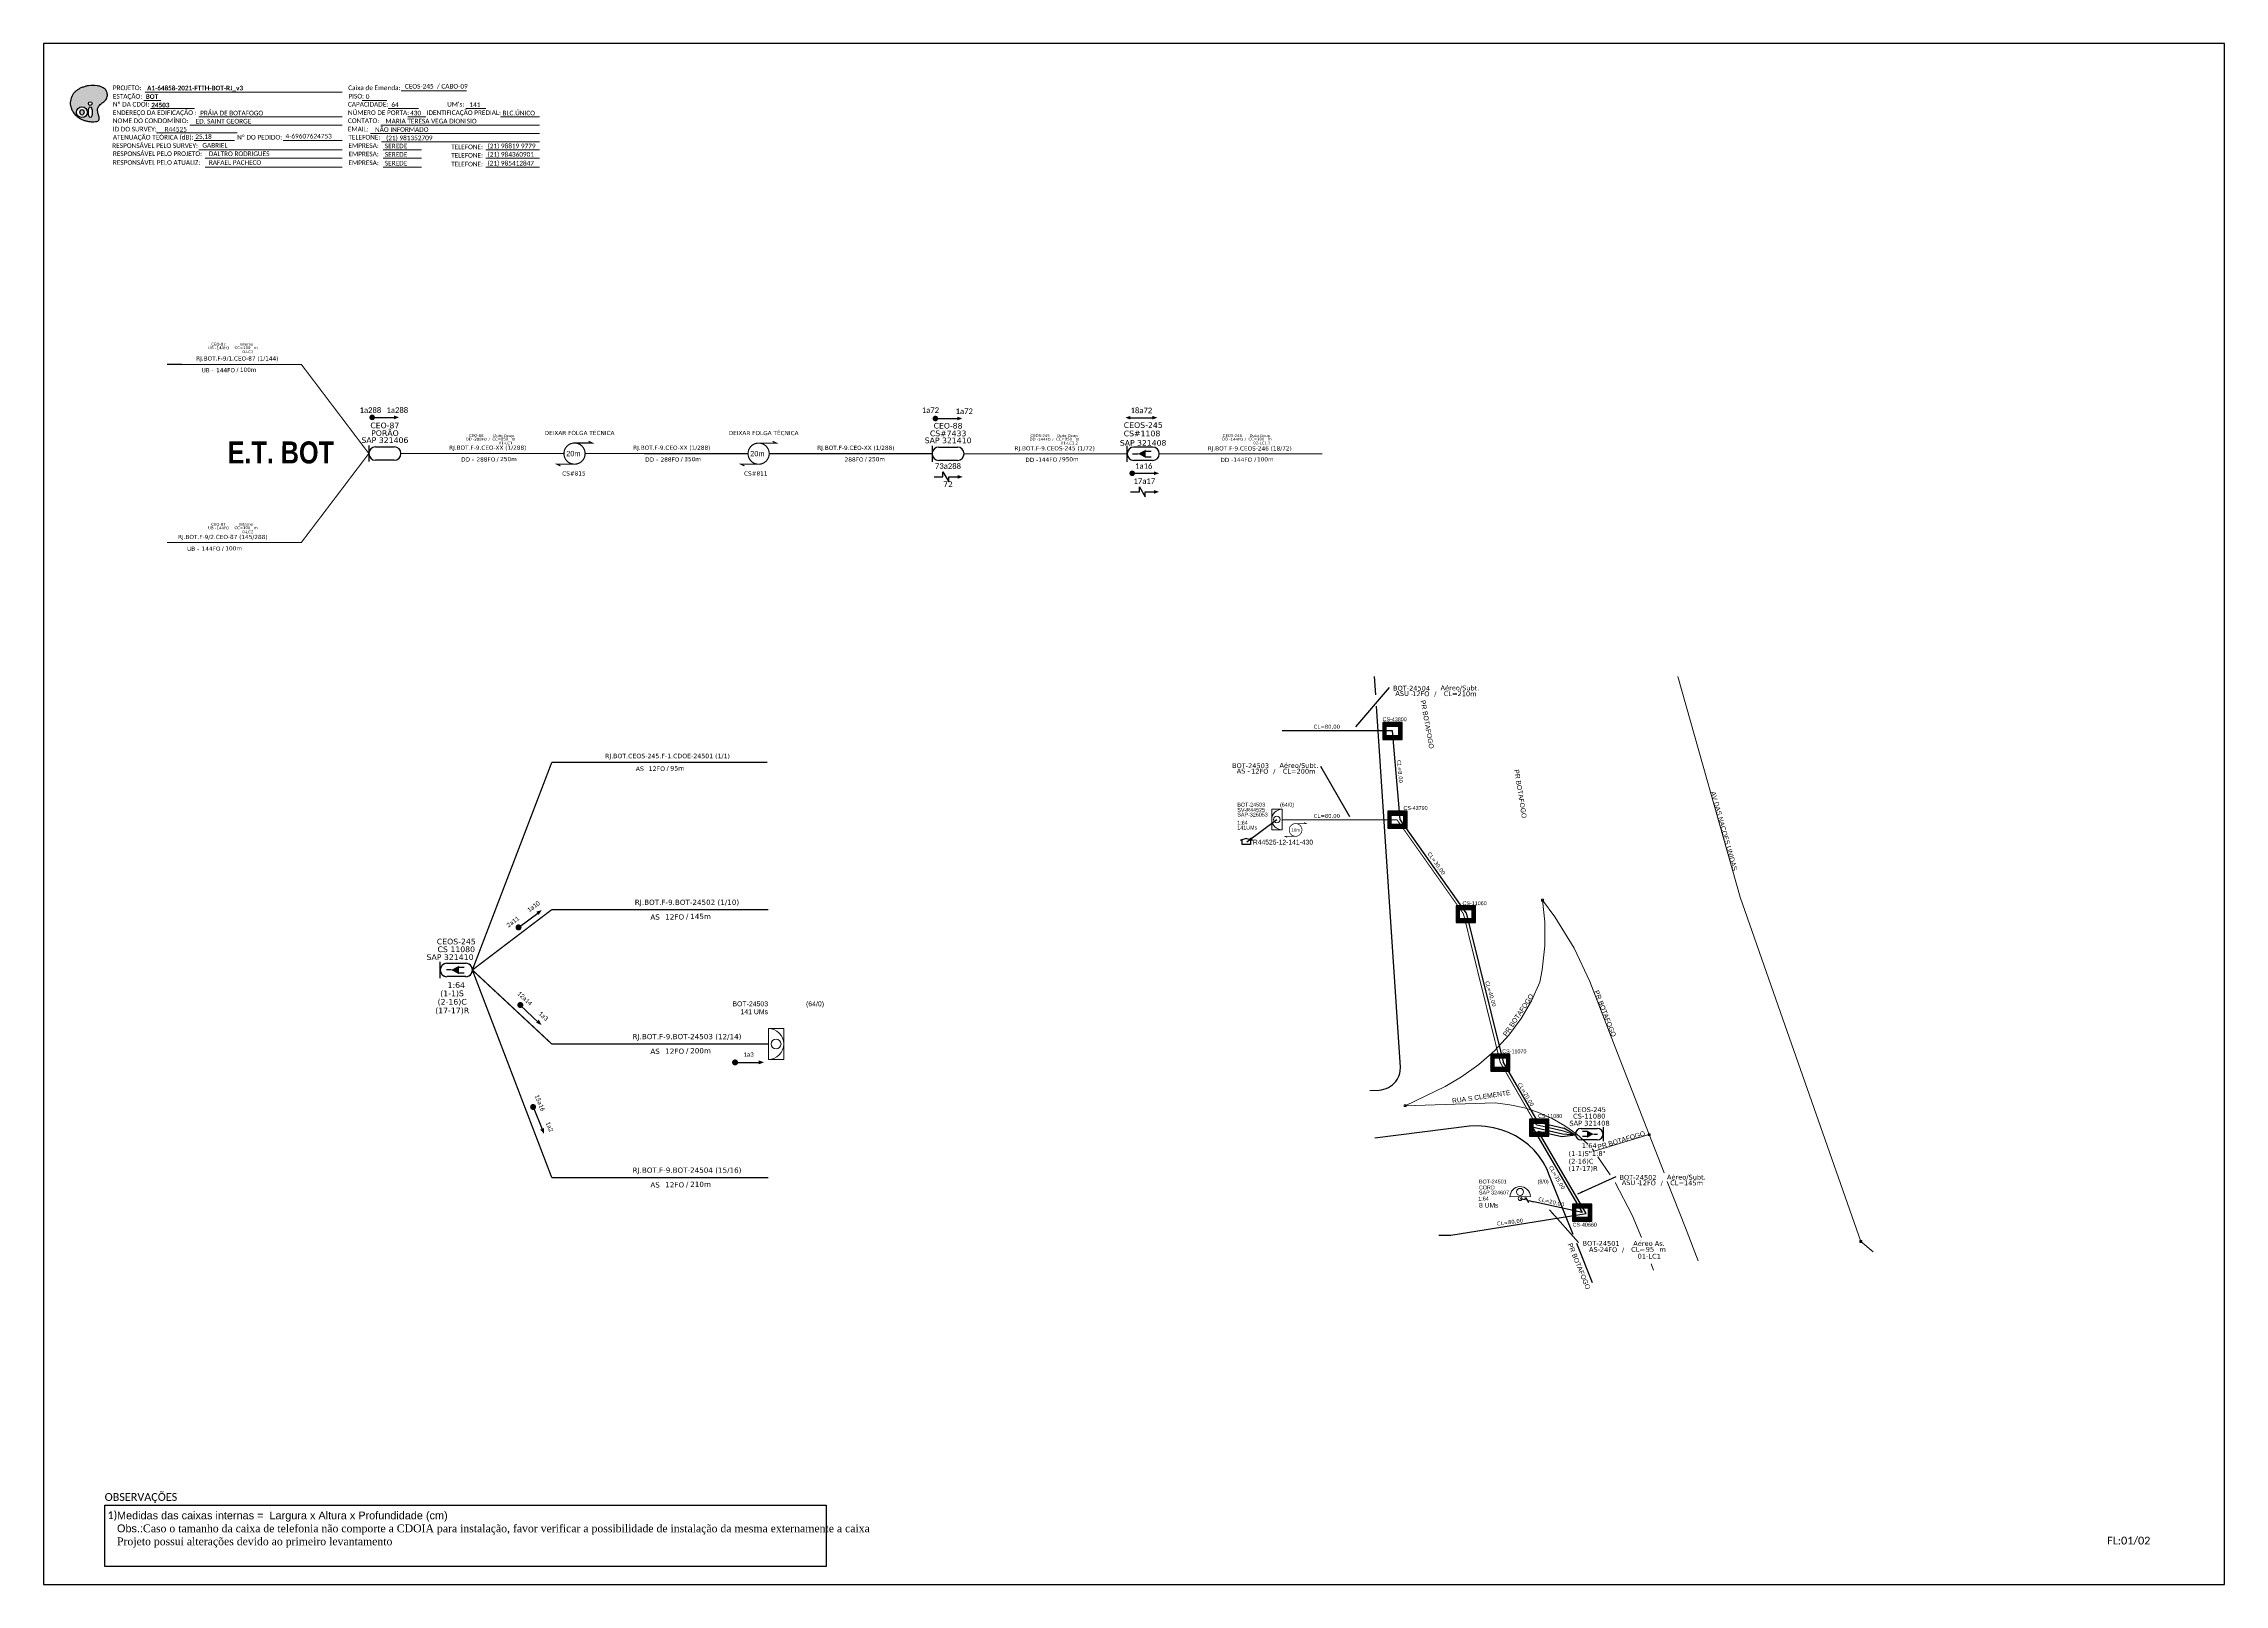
# Paper-space layout 'CDOI-24503' of a CAD drawing. Header units: metres, sheet in millimetres. Extents: x -439 to 402, y -851 to -257.
# The model-space entities are those that its viewports show. They can reach past a viewport. Long polylines and large blocks are cut down to what shows.
import ezdxf
from ezdxf.enums import TextEntityAlignment as Align

# ---------------------------------------------------------------- set-up
doc = ezdxf.new("R2010")
doc.units = ezdxf.units.M
for name, color, linetype in [('10.1-Caixas Subterrâneas', 5, 'Continuous'), ('20.4-CEOS', 1, 'Continuous'), ('20.5-CABO AÉREO', 1, 'Continuous'), ('20.5-CEO', 1, 'Continuous'), ('CAP a instalar', 1, 'Continuous'), ('celulas gpon', 7, 'Continuous'), ('E.T.', 7, 'Continuous'), ('Folga', 1, 'Continuous'), ('label_cabos', 7, 'Continuous'), ('Legenda', 1, 'Continuous'), ('QUADRA', 7, 'Continuous'), ('SETA', 7, 'Continuous'), ('surveys', 7, 'Continuous'), ('surveys legendas', 7, 'Continuous')]:
    doc.layers.add(name, color=color, linetype=linetype)
for name, color, linetype, lineweight in [("20.0-LEGENDA DOS CDO'S", 1, 'Continuous', 0), ('20.1-CDO_INTERIOR', 1, 'Continuous', 0), ('20.2-CDO_POSTE', 1, 'Continuous', 5), ('40.1-ETIQUETAS', 1, 'Continuous', 20), ('Segmento Logradouro Texto', 238, 'Continuous', 0)]:
    doc.layers.add(name, color=color, linetype=linetype, lineweight=lineweight)
doc.layers.add('DROP DE CLIENTE', color=140, linetype='Continuous', plot=False)
doc.layers.add('EXTRA', color=50, linetype='Continuous', plot=False)
doc.styles.add('ARIAL', font='arial.ttf')
doc.styles.add('DIGICADE', font='arial.ttf')
doc.styles.add('siredit', font='verdana.ttf')
doc.styles.add('SWISS BIT', font='swisscb.ttf')
doc.styles.add('WMF-Calibri0', font='calibri.ttf')
doc.styles.add('WMF-Calibri1', font='calibrib.ttf')
doc.linetypes.add('FENCELINE1', pattern='A,0.25,-0.1,[133,ltypeshp.shx,S=0.1,R=0,X=-0.1,Y=0],-0.1,1', length=1.45)
doc.dimstyles.new('CC', dxfattribs={"dimtxt": 0.8, "dimasz": 2, "dimexe": 0.18, "dimexo": 0.0625, "dimgap": 0.09, "dimtad": 0, "dimdec": 0, "dimrnd": 1, "dimzin": 0, "dimdsep": 46, "dimtxsty": 'siredit', "dimblk": 'NONE', "dimcen": 0, "dimse1": 1, "dimse2": 1, "dimsd1": 1, "dimsd2": 1, "dimclrt": 7, "dimadec": 0, "dimazin": 0, "dimtfac": 1, "dimtdec": 0, "dimtofl": 0, "dimtmove": 0, "dimatfit": 3, "dimfxl": 0, "dimtolj": 1, "dimtzin": 0, "dimarcsym": 0})

# ---------------------------------------------------------------- blocks, each defined once
blk = doc.blocks.new('OI')
h = blk.add_hatch(color=40)
edge = h.paths.add_edge_path()
edge.add_spline(control_points=[(4.35, -0.67), (3.92, -0.99), (3.26, -1.5), (2.81, -2.59), (2.9, -3.5), (3.06, -4.27), (3.31, -4.85), (3.37, -5.39), (3.4, -5.88), (3.2, -6.4), (2.54, -6.61), (1.65, -6.63), (0.55, -6.67), (-0.56, -6.42), (-1.61, -6.14), (-2.77, -5.61), (-3.92, -4.77), (-4.89, -3.7), (-5.34, -2.65), (-5.6, -1.94), (-5.85, -0.96), (-5.71, 0.47), (-5.1, 2.02), (-4.14, 3.02), (-3.3, 3.61), (-2.37, 4.16), (-1.36, 4.44), (-0.56, 4.7), (0.79, 4.85), (2.24, 4.97), (3.79, 4.57), (4.67, 4.21), (5.44, 3.65), (5.76, 2.99), (6.03, 2.21), (6.01, 1.46), (5.72, 0.64), (5.31, 0.08), (4.88, -0.38), (4.51, -0.55), (4.35, -0.67)], knot_values=[0, 0, 0, 0, 1.60434, 2.417191, 3.427595, 4.282808, 4.776746, 5.304182, 5.888771, 6.258406, 6.858137, 7.79129, 8.986195, 10.124242, 11.187857, 12.242908, 13.953784, 15.414161, 16.515391, 17.349188, 17.675853, 19.552021, 21.515531, 22.568638, 23.63245, 24.621084, 25.782718, 26.745347, 27.142653, 29.870543, 31.004649, 31.921532, 32.709589, 33.801391, 34.042471, 35.192333, 35.971461, 36.628871, 37.254359, 37.836911, 37.836911, 37.836911, 37.836911], degree=3, periodic=0)
h.paths.add_polyline_path([(1.13, -0.87, -1), (-0.04, -0.87, -1)], flags=16)
edge = h.paths.add_edge_path(flags=16)
edge.add_ellipse((0.56, -3.59), major_axis=(-0.02, 1.71), ratio=0.361305, start_angle=0, end_angle=360)
h.paths.add_polyline_path([(-0.36, -3.62, -1), (-3.8, -3.62, -1)], flags=16)
edge = h.paths.add_edge_path(flags=0)
edge.add_ellipse((-2.08, -3.62), major_axis=(0, 0.885), ratio=0.758294, start_angle=0, end_angle=360)
at = {"color": 40}
for centre, radius in [((-2.08, -3.62), 1.72), ((0.54, -0.87), 0.587)]:
    blk.add_circle(centre, radius, dxfattribs=at)
blk.add_ellipse((-2.08, -3.62), major_axis=(0, 0.885), ratio=0.758294, start_param=-3.141592653589792, end_param=3.141592653589792, dxfattribs=at)
blk.add_ellipse((0.56, -3.59), major_axis=(-0.02, 1.71), ratio=0.361305, dxfattribs=at)
at = {"color": 40, "start_tangent": (-0.800898, -0.598801), "end_tangent": (-0.800898, -0.598801)}
blk.add_spline([(4.35, -0.67), (3.2, -1.78), (2.9, -2.54), (2.92, -3.55), (3.12, -4.38), (3.28, -4.85), (3.37, -5.37), (3.35, -5.95), (3.2, -6.29), (2.66, -6.55), (1.73, -6.63), (0.54, -6.62), (-0.58, -6.41), (-1.6, -6.11), (-2.56, -5.67), (-3.95, -4.67), (-4.89, -3.56), (-5.37, -2.56), (-5.64, -1.78), (-5.72, -1.46), (-5.63, 0.42), (-4.84, 2.22), (-4.13, 2.99), (-3.27, 3.62), (-2.4, 4.09), (-1.3, 4.47), (-0.37, 4.72), (0.02, 4.77), (2.75, 4.8), (3.85, 4.53), (4.69, 4.16), (5.31, 3.68), (5.85, 2.73), (5.93, 2.5), (5.94, 1.35), (5.67, 0.62), (5.29, 0.08), (4.84, -0.36), (4.35, -0.67)], degree=3, dxfattribs=at)
blk = doc.blocks.new('ETIQUETA_RS5F')
at = {"layer": '40.1-ETIQUETAS', "color": 0, "style": 'siredit'}
blk.add_text('/', height=1.5, dxfattribs=at).set_placement((1.58, -1.95), align=Align.MIDDLE_RIGHT)
for tag, p in [('ETIQUETA_R_SECUNDARIA', (1.21, 2.1)), ('ETIQUETA_R_PRIMARIA', (1.21, 4.1)), ('F_ATIVAS/F_MORTAS', (1.14, -4.24))]:
    blk.add_attdef(tag, text='', height=1.5, dxfattribs=at).set_placement(p, align=Align.MIDDLE_CENTER)
for tag, p in [('TIPO_CABO', (-6.58, -2.12)), ('CAP_CABO', (0.4, -2.09))]:
    blk.add_attdef(tag, text='', height=1.5, dxfattribs=at).set_placement(p, align=Align.MIDDLE_RIGHT)
blk.add_attdef('METROS', text='', height=1.5, dxfattribs=at).set_placement((2.14, -1.95), align=Align.MIDDLE_LEFT)
for tag, p in [('FUSÃO_1', (0.85, -8.39)), ('FUSÃO_2', (0.85, -10.6)), ('FUSÃO_3', (0.85, -12.93)), ('FUSÃO_4', (0.85, -15.14)), ('FUSÃO_5', (0.85, -17.16))]:
    blk.add_attdef(tag, text='', height=1.5, dxfattribs=at).set_placement(p, align=Align.CENTER)
blk = doc.blocks.new('CDOI_INT')
at = {"layer": '20.1-CDO_INTERIOR', "color": 0, "lineweight": 18}
blk.add_lwpolyline([(4.25, -4.25), (4.25, 4.25), (0, 4.25), (0, -4.25)], close=True, dxfattribs=at)
blk.add_circle((2.12, 0), 1.36, dxfattribs=at)
blk.add_arc((0, 0), 4.25, 270, 90, dxfattribs=at)
at = {"layer": "20.0-LEGENDA DOS CDO'S", "color": 0, "style": 'ARIAL'}
for tag, p in [('SAP', (-0.08, 6.23)), ('CDO_N', (-0.08, 10.38)), ('SURVEY', (-0.08, 8.2)), ('SPLITER_1', (21.18, 10.38)), ('SPLITER_2', (21.19, 8.68)), ('1:XX', (5.94, -2.22)), ('UMS', (5.94, -4.24))]:
    blk.add_attdef(tag, p, '', height=1.36, dxfattribs=at)
blk.add_attdef('FIBRAS_UTILIZADAS', text='', height=1.36, dxfattribs=at).set_placement((15.34, 10.38), align=Align.CENTER)
blk = doc.blocks.new('Inst CB DT OCUP CFOA-SM-DD-S-288-TS')
at = {"layer": 'label_cabos', "color": 0, "style": 'siredit'}
for tag, flags, p in [('ID_ATIVIDADE', 3, (1.31, 2.67)), ('FATOR', 1, (11.56, 2.55))]:
    blk.add_attdef(tag, text='', height=1, rotation=359.69001, dxfattribs=dict(at, flags=flags)).set_placement(p, align=Align.MIDDLE_CENTER)
for tag, p in [('TIPO_CABO', (1.11, 0)), ('DESTINO_CABO', (3.13, 1.26)), ('CABO', (4.69, -0.05)), ('/', (7.71, -0.05)), ('LANCE', (10.41, 0.02)), ('TIPO_CABO', (13.11, 1.24)), ('UND', (16.46, 0)), ('FID', (13.65, -1.41))]:
    blk.add_attdef(tag, text='', height=1, rotation=359.69001, dxfattribs=at).set_placement(p, align=Align.MIDDLE_CENTER)
blk.add_attdef('QTDE', (11.93, -0.45), '', height=1, rotation=359.69001, dxfattribs=at)
blk = doc.blocks.new('Inst CB DT OCUP CFOA-SM-DD-S-144')
at = {"layer": 'label_cabos', "color": 0, "style": 'siredit'}
for tag, flags, p in [('ID_ATIVIDADE', 3, (1.31, 2.67)), ('FATOR', 1, (11.56, 2.55))]:
    blk.add_attdef(tag, text='', height=1, rotation=359.69001, dxfattribs=dict(at, flags=flags)).set_placement(p, align=Align.MIDDLE_CENTER)
for tag, p in [('TIPO_CABO', (1.11, 0)), ('DESTINO_CABO', (3.13, 1.26)), ('CABO', (4.69, -0.05)), ('/', (7.71, -0.05)), ('LANCE', (10.41, 0.02)), ('TIPO_CABO', (13.11, 1.24)), ('UND', (16.46, 0)), ('FID', (13.65, -1.41))]:
    blk.add_attdef(tag, text='', height=1, rotation=359.69001, dxfattribs=at).set_placement(p, align=Align.MIDDLE_CENTER)
blk.add_attdef('QTDE', (11.93, -0.45), '', height=1, rotation=359.69001, dxfattribs=at)
blk = doc.blocks.new('Inst CB INT CFOI-SM-UB-144')
at = {"layer": 'label_cabos', "color": 0, "style": 'siredit'}
for tag, flags, p in [('ID_ATIVIDADE', 3, (1.31, 2.67)), ('/', 2, (7.71, -0.05)), ('FATOR', 1, (11.56, 2.55))]:
    blk.add_attdef(tag, text='', height=1, rotation=359.69001, dxfattribs=dict(at, flags=flags)).set_placement(p, align=Align.MIDDLE_CENTER)
for tag, p in [('TIPO_CABO', (1.11, 0)), ('DESTINO_CABO', (3.13, 1.26)), ('CABO', (4.69, -0.05)), ('LANCE', (10.41, 0.02)), ('TIPO_CABO', (13.11, 1.24)), ('UND', (16.46, 0)), ('FID', (13.65, -1.41))]:
    blk.add_attdef(tag, text='', height=1, rotation=359.69001, dxfattribs=at).set_placement(p, align=Align.MIDDLE_CENTER)
blk.add_attdef('QTDE', (11.93, -0.45), '', height=1, rotation=359.69001, dxfattribs=at)
blk = doc.blocks.new('*X73')
at = {"color": 0, "linetype": 'Continuous'}
for p, q in [((-1.25, 0.34099), (-0.49099, 1.1)), ((-1.25, 0.517767), (-0.667767, 1.1)), ((-1.25, 0.694544), (-0.844544, 1.1)), ((-1.25, 0.87132), (-1.02132, 1.1)), ((-1.25, 1.048097), (-1.198097, 1.1)), ((-1.25, 0.164214), (-0.8035, 0.610714)), ((-1.25, -0.012563), (-0.8035, 0.433937)), ((-1.25, -0.18934), (-0.8035, 0.25716)), ((-1.25, -0.366117), (-0.8035, 0.080383)), ((-0.789214, 0.625), (-0.314214, 1.1)), ((-0.612437, 0.625), (-0.137437, 1.1)), ((-0.43566, 0.625), (0.03934, 1.1)), ((-0.258883, 0.625), (0.216117, 1.1)), ((-0.082107, 0.625), (0.392893, 1.1)), ((0.09467, 0.625), (0.56967, 1.1)), ((0.271447, 0.625), (0.746447, 1.1)), ((0.448223, 0.625), (0.923223, 1.1)), ((0.625, 0.625), (1.1, 1.1)), ((0.801777, 0.625), (1.25, 1.073223)), ((0.8035, 0.449947), (1.25, 0.896447)), ((0.8035, 0.27317), (1.25, 0.71967)), ((0.8035, 0.096393), (1.25, 0.542893)), ((0.8035, -0.080383), (1.25, 0.366117)), ((0.8035, -0.25716), (1.25, 0.18934)), ((0.8035, -0.433937), (1.25, 0.012563)), ((-1.25, -0.542893), (-0.8035, -0.096393)), ((-1.25, -0.71967), (-0.8035, -0.27317)), ((-1.25, -0.896447), (-0.8035, -0.449947)), ((-1.25, -1.073223), (-0.801777, -0.625)), ((-1.1, -1.1), (-0.625, -0.625)), ((-0.923223, -1.1), (-0.448223, -0.625)), ((-0.746447, -1.1), (-0.271447, -0.625)), ((-0.56967, -1.1), (-0.09467, -0.625)), ((-0.392893, -1.1), (0.082107, -0.625)), ((-0.216117, -1.1), (0.258883, -0.625)), ((-0.03934, -1.1), (0.43566, -0.625)), ((0.137437, -1.1), (0.612437, -0.625)), ((0.314214, -1.1), (0.789214, -0.625)), ((0.49099, -1.1), (1.25, -0.34099)), ((0.667767, -1.1), (1.25, -0.517767)), ((0.8035, -0.610714), (1.25, -0.164214)), ((0.844544, -1.1), (1.25, -0.694544)), ((1.02132, -1.1), (1.25, -0.87132)), ((1.198097, -1.1), (1.25, -1.048097))]:
    blk.add_line(p, q, dxfattribs=at)
blk = doc.blocks.new('MANHOLE_MQ')
at = {"color": 0, "linetype": 'Continuous'}
for p, q in [((0.0000062, 0.0000057), (-0.0000063, 0.0000057)), ((-0.0000063, 0.0000057), (-0.0000063, -0.0000053)), ((-0.000004, 0.0000033), (0.000004, 0.0000033)), ((-0.000004, -0.0000029), (-0.000004, 0.0000033)), ((0.000004, 0.0000033), (0.000004, -0.0000029)), ((0.0000062, -0.0000053), (0.0000062, 0.0000057)), ((-0.0000063, -0.0000053), (0.0000062, -0.0000053)), ((0.000004, -0.0000029), (-0.000004, -0.0000029)), ((0.000004, -0.0000029), (0.000004, -0.0000029))]:
    blk.add_line(p, q, dxfattribs=at)
at = {"color": 0, "linetype": 'Continuous', "xscale": 5e-06, "yscale": 5e-06, "zscale": 1e-05}
blk.add_blockref('*X73', (0, 0.0000002), dxfattribs=at)
blk = doc.blocks.new('CDOE_CT_POST_DESENHO')
at = {"color": 0}
blk.add_line((2.14, 0.39), (-2.11, 0.39), dxfattribs=at)
for centre, radius in [((0.01, 1.4), 0.733), ((0.01, 0), 0.393)]:
    blk.add_circle(centre, radius, dxfattribs=at)
blk.add_arc((0.01, 0.39), 2.12, 0, 180, dxfattribs=at)
blk = doc.blocks.new('Inst CDOE-8 CAIXA DIST OPT CDOE 48F_8D C_SPL OPTAP')
at = {"layer": "20.0-LEGENDA DOS CDO'S", "color": 0, "style": 'ARIAL'}
for tag, p, height in [('CORDOALHA', (0.12, 4.02), 0.8), ('FID', (0.12, 5.25), 0.8), ('1:XX', (-0.01, 1.7), 0.8), ('SAP', (0.12, 2.96), 0.8), ('UMS', (0.14, 0.22), 1)]:
    blk.add_attdef(tag, p, '', height=height, rotation=0.118, dxfattribs=at)
at = {"layer": "20.0-LEGENDA DOS CDO'S", "color": 0}
for tag, p, style, flags in [('ID_ATIVIDADE', (0.12, 6.47), 'ARIAL', 3), ('FATOR', (7.92, 6.47), 'ARIAL', 1), ('QTDE', (0.23, -0.97), 'DIGICADE', 3)]:
    blk.add_attdef(tag, p, '', height=0.8, rotation=0.118, dxfattribs=dict(at, style=style, flags=flags))
at = {"layer": "20.0-LEGENDA DOS CDO'S", "color": 0, "style": 'ARIAL'}
blk.add_attdef('FIBRAS_UTILIZADAS', text='', height=0.8, rotation=0.118, dxfattribs=at).set_placement((13.48, 5.26), align=Align.CENTER)
blk = doc.blocks.new('*U105')
at = {"layer": '20.4-CEOS', "color": 7, "style": 'siredit'}
for tag, p in [('FIBRAS_SPLITTER', (0, 0)), ('FIBRAS_TOP_C', (0, -4.13)), ('RESERVA_FINAIS', (0, -5.46))]:
    blk.add_attdef(tag, p, '', height=1.01, dxfattribs=at)
for tag, p, flags in [('QTDE', (0, -9.4), 1), ('ID_ATIVIDADE', (0, -6.77), 3), ('FATOR', (0, -8.09), 1), ('FID', (0, -10.71), 1)]:
    blk.add_attdef(tag, p, '', height=1.01, dxfattribs=dict(at, flags=flags))
blk = doc.blocks.new('LEGENDA DOS CABOS')
at = {"layer": 'EXTRA', "color": 0, "style": 'siredit'}
for tag, p in [('ID', (4.6, 0.97)), ('XX', (9.03, 0.97))]:
    blk.add_attdef(tag, text='', height=0.48, rotation=359.69, dxfattribs=at).set_placement(p, align=Align.MIDDLE_CENTER)
at = {"layer": 'Legenda', "color": 0, "style": 'siredit'}
for tag, p in [('TIPO_CABO', (1.31, 0)), ('CABO', (4.69, -0.05)), ('/', (6.81, -0.05)), ('METROS', (10.03, -0.05))]:
    blk.add_attdef(tag, text='', height=0.8, rotation=359.69, dxfattribs=at).set_placement(p, align=Align.MIDDLE_CENTER)
blk = doc.blocks.new('_None')
blk = doc.blocks.new('Inst CB AS CFOA-SM-AS-80-TS-24')
at = {"layer": 'label_cabos', "color": 0, "style": 'siredit'}
for tag, flags, p in [('ID_ATIVIDADE', 3, (1.31, 2.67)), ('FATOR', 1, (11.56, 2.55))]:
    blk.add_attdef(tag, text='', height=1, rotation=359.69, dxfattribs=dict(at, flags=flags)).set_placement(p, align=Align.MIDDLE_CENTER)
for tag, p in [('TIPO_CABO', (1.76, 0)), ('DESTINO_CABO', (3.13, 1.26)), ('CABO', (4.69, -0.05)), ('/', (7.71, -0.05)), ('LANCE', (10.81, 0)), ('TIPO_CABO', (13.11, 1.24)), ('UND', (15.96, 0)), ('FID', (13.15, -1.41))]:
    blk.add_attdef(tag, text='', height=1, rotation=359.69, dxfattribs=at).set_placement(p, align=Align.MIDDLE_CENTER)
blk.add_attdef('QTDE', (12.43, -0.47), '', height=1, rotation=359.69, dxfattribs=at)
blk = doc.blocks.new('A$C07E14978')
at = {"layer": 'Folga', "color": 0, "const_width": 0.137}
for points in [[(2.23, 0.28), (0.03, 0.28), (0.47, 0.06)], [(2.23, 2.92), (4.42, 2.92), (3.98, 3.13)]]:
    blk.add_lwpolyline(points, dxfattribs=at)
at = {"layer": 'Folga', "color": 0, "const_width": 0.146}
blk.add_lwpolyline([(2.23, 2.92, 1.000012), (2.23, 0.28, 0.999978)], format="xyb", close=True, dxfattribs=at)
at = {"layer": 'Folga', "color": 0}
blk.add_text('10m', height=0.659, dxfattribs=at).set_placement((1.38, 1.27))

msp = doc.modelspace()

# ---------------------------------------------------------------- linework, layer by layer
at = {"color": 0}
for p, q in [((-1262.5, -469.23), (-984.25, -469.23)), ((-1262.5, -492.93), (-1262.5, -469.23)), ((-984.25, -469.23), (-984.25, -492.93)), ((-984.25, -492.93), (-1262.5, -492.93))]:
    msp.add_line(p, q, dxfattribs=at)
msp.add_lwpolyline([(-1286.07, -499.81), (-445.07, -499.81), (-445.07, 94.19), (-1286.07, 94.19)], close=True)
at = {"color": 7, "lineweight": 0}
for points in [[(-1148.15, 76.01), (-1123.01, 76.01)], [(-1247.47, 72.24), (-1240.92, 72.24)], [(-1246.96, 75.52), (-1170.98, 75.52)], [(-1244.81, 69.17), (-1227.84, 69.17)], [(-1163.19, 72.28), (-1153.71, 72.28)], [(-1153.14, 69.17), (-1141.52, 69.17)], [(-1123.2, 69.17), (-1115.53, 69.17)], [(-1242.49, 59.75), (-1211.44, 59.75)], [(-1229.65, 62.82), (-1170.98, 62.82)], [(-1226.24, 65.93), (-1170.98, 65.93)], [(-1160.06, 59.58), (-1094.8, 59.58)], [(-1156.02, 62.82), (-1094.8, 62.82)], [(-1145.56, 65.93), (-1138.61, 65.93)], [(-1109.86, 65.93), (-1094.82, 65.93)], [(-1227.96, 56.79), (-1212.45, 56.79)], [(-1226.24, 53.23), (-1170.98, 53.23)], [(-1193.73, 56.79), (-1170.96, 56.79)], [(-1155.78, 56.34), (-1094.8, 56.34)], [(-1155.17, 53.23), (-1140.37, 53.23)], [(-1115.57, 53.23), (-1094.8, 53.23)], [(-1223.75, 49.99), (-1170.98, 49.99)], [(-1223.75, 46.6), (-1170.98, 46.6)], [(-1155.17, 49.99), (-1140.37, 49.99)], [(-1155.17, 46.6), (-1140.37, 46.6)], [(-1115.57, 49.99), (-1094.8, 49.99)], [(-1115.57, 46.6), (-1094.8, 46.6)]]:
    msp.add_lwpolyline(points, dxfattribs=at)
at = {"color": 7}
for points, const_width in [([(-1159.9, -49.91, 1), (-1158.83, -49.91, 1)], 1.07), ([(-942.7, -50.34, 1), (-941.63, -50.34, 1)], 1.07), ([(-1081.32, -59.78, 1.000012), (-1081.33, -67.94, 0.999978)], 0.453), ([(-1010.33, -59.81, 1.000012), (-1010.33, -67.96, 0.999978)], 0.453), ([(-866.8, -71.46, 1), (-865.73, -71.46, 1)], 1.07)]:
    msp.add_lwpolyline(points, format="xyb", close=True, dxfattribs=dict(at, const_width=const_width))
at = {"color": 7, "const_width": 0.425}
for points in [[(-1081.33, -59.78), (-1074.53, -59.78), (-1075.89, -59.1)], [(-1010.33, -59.81), (-1003.54, -59.81), (-1004.9, -59.13)], [(-1081.33, -67.94), (-1088.12, -67.93), (-1086.76, -68.61)], [(-1010.33, -67.96), (-1017.13, -67.96), (-1015.77, -68.64)]]:
    msp.add_lwpolyline(points, dxfattribs=at)
at = {"color": 7}
for points in [[(-939.23, -72.84), (-939.23, -70.95), (-936.97, -74.72), (-936.97, -72.84)], [(-863.51, -78.62), (-863.51, -76.73), (-861.26, -80.51), (-861.25, -78.62)]]:
    msp.add_lwpolyline(points, dxfattribs=at)
at = {"const_width": 1.15}
for points in [[(-1103.39, -246.86, 1), (-1102.46, -246.17, 1)], [(-1102.65, -276.05, 1), (-1101.82, -276.85, 1)], [(-1019.98, -298.57, 1), (-1018.83, -298.57, 1)], [(-1097.51, -315.22, 1), (-1097.08, -316.28, 1)]]:
    msp.add_lwpolyline(points, format="xyb", close=True, dxfattribs=at)
at = {"layer": '20.1-CDO_INTERIOR', "lineweight": 18}
msp.add_lwpolyline([(-812.43, -208.86), (-812.43, -200.99), (-808.49, -200.99), (-808.49, -208.86)], close=True, dxfattribs=at)
msp.add_circle((-810.46, -204.93), 1.26, dxfattribs=at)
msp.add_arc((-808.49, -204.92), 3.94, 90.02759, 270.02759, dxfattribs=at)
at = {"layer": '20.4-CEOS', "color": 5}
for p, q in [((-858.38, -61.36), (-865.62, -61.36)), ((-858.38, -66.52), (-865.62, -66.52)), ((-1133.11, -266.05), (-1133.11, -259.84)), ((-1130.53, -260.37), (-1123.3, -260.37)), ((-1130.53, -260.37), (-1123.3, -260.37)), ((-1123.3, -265.52), (-1130.53, -265.52)), ((-693.1, -324.01), (-686.9, -324.01)), ((-686.9, -328.43), (-693.1, -328.43))]:
    msp.add_line(p, q, dxfattribs=at)
for points in [[(-868.21, -67.05), (-868.2, -60.83)], [(-866.2, -63.94), (-864, -63.94)], [(-861.15, -62.92), (-858.95, -62.92)], [(-861.15, -65.06), (-858.95, -65.07)], [(-1133.11, -266.05), (-1133.11, -259.84)], [(-1128.91, -262.95), (-1130.65, -262.95)], [(-1126.06, -261.92), (-1123.87, -261.92)], [(-1126.06, -264.07), (-1123.87, -264.07)], [(-690.73, -325.26), (-692.61, -325.26)], [(-690.73, -327.1), (-692.61, -327.1)], [(-688.29, -326.22), (-686.8, -326.22)], [(-684.69, -323.56), (-684.69, -328.88)]]:
    msp.add_lwpolyline(points, dxfattribs=at)
for points in [[(-864, -63.94, 0, 3.19, 0), (-861.01, -63.94, 3.19, 3.19, 0)], [(-1128.91, -262.95, 0, 3.18, 0), (-1125.93, -262.95, 3.18, 3.18, 0)], [(-688.29, -326.22, 0, 2.73, 0), (-690.85, -326.22, 2.73, 2.73, 0)]]:
    msp.add_lwpolyline(points, format="xyseb", dxfattribs=at)
for centre, radius, start, end in [((-865.62, -63.94), 2.58, 89.97844, 269.97844), ((-858.38, -63.94), 2.58, 269.97844, 89.97844), ((-1130.53, -262.95), 2.58, 90, 270), ((-1123.3, -262.95), 2.58, 270, 90), ((-693.1, -326.22), 2.21, 90, 270), ((-686.9, -326.22), 2.21, 270, 90)]:
    msp.add_arc(centre, radius, start, end, dxfattribs=at)
for centre, start_param, end_param in [((-1130.53, -262.95), -0.785398, 2.356194), ((-1123.3, -262.95), 2.356194, 5.497787)]:
    msp.add_ellipse(centre, major_axis=(-1.82, 1.82), ratio=1, start_param=start_param, end_param=end_param, dxfattribs=at)
at = {"layer": '20.5-CABO AÉREO', "color": 7, "ltscale": 50, "const_width": 0.431}
for points in [[(-1238.52, -29.47), (-1186.67, -29.49), (-1160.65, -63.83)], [(-1238.55, -98.13), (-1186.69, -98.15), (-1160.65, -63.83)], [(-1148.24, -63.83), (-1085.4, -63.86)], [(-1077.25, -63.86), (-1014.41, -63.88)], [(-1006.26, -63.89), (-943.42, -63.91)]]:
    msp.add_lwpolyline(points, dxfattribs=at)
at = {"layer": '20.5-CEO', "color": 7}
for p, q in [((-1158.07, -61.25), (-1150.84, -61.26)), ((-1150.84, -66.41), (-1158.07, -66.41)), ((-940.85, -61.35), (-933.65, -61.35)), ((-933.65, -66.48), (-940.85, -66.48))]:
    msp.add_line(p, q, dxfattribs=at)
for points in [[(-1160.65, -60.72), (-1160.65, -66.93)], [(-943.42, -60.82), (-943.42, -67)]]:
    msp.add_lwpolyline(points, dxfattribs=at)
for centre, radius, start, end in [((-1158.07, -63.83), 2.58, 89.97844, 269.97844), ((-1150.84, -63.83), 2.58, 269.97844, 89.97844), ((-940.85, -63.91), 2.57, 89.97844, 269.97844), ((-933.65, -63.91), 2.57, 269.97844, 89.97844)]:
    msp.add_arc(centre, radius, start, end, dxfattribs=at)
at = {"layer": '40.1-ETIQUETAS', "color": 7, "const_width": 0.431}
for points in [[(-931.01, -63.92), (-868.21, -63.94)], [(-855.8, -63.94), (-792.99, -63.97)]]:
    msp.add_lwpolyline(points, dxfattribs=at)
at = {"layer": 'CAP a instalar', "color": 7, "ltscale": 5}
for points in [[(-765.93, -170.72), (-808.49, -170.74)], [(-762.86, -204.92), (-765.93, -170.72)], [(-737.47, -240.85), (-762.86, -204.92)], [(-737.47, -240.85), (-723.24, -298.31)], [(-709.72, -321.67), (-723.24, -298.31)], [(-747.96, -365.21), (-743.33, -365.21), (-691.22, -356.85), (-709.74, -325.07)], [(-711.98, -323.41), (-692.71, -356.49), (-711.36, -352.27)], [(-711.98, -323.41), (-700.35, -326.06)], [(-709.74, -325.07), (-700.6, -327.15)], [(-709.72, -321.65), (-699.86, -323.9)], [(-700.6, -327.15), (-695.29, -326.49)], [(-700.35, -326.06), (-695.29, -326.49)], [(-695.27, -326.58), (-699.86, -323.9)], [(-716.61, -351.09), (-714.77, -351.49), (-714.58, -350.72), (-713.43, -352.57), (-713.25, -351.83), (-711.36, -352.27)]]:
    msp.add_lwpolyline(points, dxfattribs=at)
at = {"layer": 'CAP a instalar', "color": 7, "ltscale": 5, "const_width": 0.503}
for points in [[(-1120.73, -262.95), (-1090.11, -182.93)], [(-1090.11, -182.93), (-1006.97, -182.89)], [(-1120.73, -262.95), (-1090.11, -239.69)], [(-1090.11, -239.69), (-1006.57, -239.69)], [(-1120.73, -262.95), (-1090.11, -342.97)], [(-1090.11, -342.97), (-1006.57, -342.97)]]:
    msp.add_lwpolyline(points, dxfattribs=at)
at = {"layer": 'CAP a instalar', "color": 1, "linetype": 'FENCELINE1', "ltscale": 6, "const_width": 0.371}
for points in [[(-738.51, -241.31), (-764.15, -205.02), (-808.49, -205.02)], [(-738.51, -241.31), (-724.32, -298.58), (-710.45, -322.63), (-700.11, -324.98), (-695.27, -326.58)]]:
    msp.add_lwpolyline(points, dxfattribs=at)
at = {"layer": 'CAP a instalar', "color": 1, "ltscale": 5, "const_width": 0.503}
for points in [[(-1120.73, -262.95), (-1090.11, -291.47)], [(-1090.11, -291.47), (-1006.57, -291.47)]]:
    msp.add_lwpolyline(points, dxfattribs=at)
at = {"layer": 'DROP DE CLIENTE'}
msp.add_lwpolyline([(-822.04, -213.57), (-810.46, -204.93)], dxfattribs=at)
at = {"layer": 'QUADRA', "color": 86}
for points in [[(-772.36, -156.93), (-772.84, -149.84)], [(-774.65, -309.37), (-771.03, -309.24), (-770.09, -309.11), (-769.19, -308.9), (-768.29, -308.6), (-767.45, -308.21), (-766.64, -307.75), (-765.91, -307.2), (-765.23, -306.59), (-764.6, -305.93), (-764.09, -305.21), (-763.65, -304.43), (-763.28, -303.62), (-763.02, -302.77), (-762.87, -301.91), (-762.82, -300.39), (-772.07, -161.29)], [(-696.24, -364.87), (-705.31, -342.32), (-706.38, -339.64), (-707.73, -337.08), (-709.39, -334.65), (-711.3, -332.42), (-713.44, -330.37), (-715.82, -328.54), (-718.39, -326.94), (-721.12, -325.62), (-723.99, -324.55), (-726.96, -323.78), (-730, -323.29), (-733.08, -323.09), (-736.16, -323.21), (-772.63, -327.79)], [(-688.71, -383.58), (-694.8, -368.44)]]:
    msp.add_lwpolyline(points, dxfattribs=at)
at = {"layer": 'Segmento Logradouro Texto', "color": 86}
for points in [[(-585.31, -367.68), (-617.17, -276.81), (-631.86, -234.92), (-655.88, -149.84)], [(-585.31, -367.68), (-617.17, -276.81), (-631.86, -234.92), (-655.88, -149.84)], [(-708, -236.06), (-707.08, -244.37), (-707.08, -253.68), (-708.13, -262.93), (-709.08, -267.62), (-712.29, -274.84), (-716.3, -281.7), (-721.06, -288.13), (-726.51, -294.07), (-732.6, -299.44), (-739.27, -304.2), (-745.62, -307.82), (-760.96, -315.26)], [(-666.89, -326.42), (-679.96, -292.68), (-689.76, -267.37), (-695.84, -254.55), (-703.32, -242.4), (-708, -236.06)], [(-690.6, -330.06), (-690.68, -329.97), (-694.85, -326.29), (-699.43, -323.03), (-704.35, -320.22), (-709.54, -317.92), (-714.99, -316.13), (-720.59, -314.87), (-726.31, -314.16), (-760.96, -315.26)], [(-688.11, -332.75), (-666.89, -326.42)], [(-666.89, -326.42), (-661.16, -341.21)], [(-688.11, -332.75), (-688.92, -331.87)], [(-686.65, -334.93), (-681.93, -341.91)], [(-659.91, -344.44), (-652.95, -362.39), (-647.96, -375.02)], [(-679.98, -344.82), (-673.42, -357.46), (-669.9, -366.02), (-669.87, -366.1)], [(-585.31, -367.68), (-580.54, -371.67)], [(-585.31, -367.68), (-580.54, -371.67)], [(-666.08, -376.27), (-665.19, -378.64)]]:
    msp.add_lwpolyline(points, dxfattribs=at)
for points in [[(-708.37, -236.43), (-708.37, -235.69), (-707.63, -235.69), (-707.63, -236.43)], [(-708.37, -236.43), (-708.37, -235.69), (-707.63, -235.69), (-707.63, -236.43)], [(-708.37, -236.43), (-708.37, -235.69), (-707.63, -235.69), (-707.63, -236.43)], [(-761.33, -315.63), (-761.33, -314.88), (-760.59, -314.88), (-760.59, -315.63)], [(-761.33, -315.63), (-761.33, -314.88), (-760.59, -314.88), (-760.59, -315.63)], [(-761.33, -315.63), (-761.33, -314.88), (-760.59, -314.88), (-760.59, -315.63)], [(-667.26, -326.79), (-667.26, -326.05), (-666.52, -326.05), (-666.52, -326.79)], [(-667.26, -326.79), (-667.26, -326.05), (-666.52, -326.05), (-666.52, -326.79)], [(-667.26, -326.79), (-667.26, -326.05), (-666.52, -326.05), (-666.52, -326.79)], [(-585.68, -368.05), (-585.68, -367.3), (-584.94, -367.3), (-584.94, -368.05)], [(-585.68, -368.05), (-585.68, -367.3), (-584.94, -367.3), (-584.94, -368.05)], [(-585.68, -368.05), (-585.68, -367.3), (-584.94, -367.3), (-584.94, -368.05)], [(-585.68, -368.05), (-585.68, -367.3), (-584.94, -367.3), (-584.94, -368.05)]]:
    msp.add_lwpolyline(points, close=True, dxfattribs=at)
at = {"layer": 'SETA', "color": 7}
for points in [[(-1159.37, -49.91), (-1150.19, -49.92)], [(-942.17, -50.34), (-932.99, -50.35)], [(-866.96, -50.02), (-857.78, -50.03)], [(-942.64, -72.84), (-939.23, -72.84)], [(-936.97, -72.84), (-933.56, -72.84)], [(-866.27, -71.46), (-857.09, -71.46)], [(-866.92, -78.62), (-863.51, -78.62)], [(-861.25, -78.62), (-857.85, -78.62)]]:
    msp.add_lwpolyline(points, dxfattribs=at)
at = {"layer": 'SETA'}
for points in [[(-1102.93, -246.51), (-1094.96, -240.64)], [(-1102.24, -276.45), (-1095.06, -283.26)], [(-1019.41, -298.57), (-1009.51, -298.57)], [(-1097.29, -315.75), (-1093.58, -324.93)]]:
    msp.add_lwpolyline(points, dxfattribs=at)
at = {"layer": 'SETA', "color": 7}
for points in [[(-1150.92, -49.19), (-1148.97, -49.9), (-1150.92, -50.62)], [(-933.72, -49.62), (-931.77, -50.33), (-933.72, -51.05)], [(-866.96, -49.31), (-868.91, -50.02), (-866.96, -50.74)], [(-858.51, -49.3), (-856.56, -50.01), (-858.51, -50.73)], [(-933.56, -72.13), (-931.61, -72.84), (-933.56, -73.55)], [(-857.82, -70.73), (-855.87, -71.45), (-857.83, -72.16)], [(-857.85, -77.91), (-855.89, -78.62), (-857.85, -79.34)]]:
    msp.add_solid(points, dxfattribs=at)
at = {"layer": 'SETA'}
for points in [[(-1096.07, -240.48), (-1093.91, -239.84), (-1095.15, -241.71)], [(-1095.09, -282.15), (-1094.09, -284.16), (-1096.15, -283.26)], [(-1010.3, -297.79), (-1008.19, -298.55), (-1010.3, -299.32)], [(-1093.15, -323.9), (-1093.07, -326.14), (-1094.58, -324.47)]]:
    msp.add_solid(points, dxfattribs=at)
at = {"layer": 'surveys'}
for p, q in [((-822.23, -212.24), (-824.56, -212.92)), ((-824.56, -212.92), (-823.83, -212.92)), ((-823.83, -214.59), (-823.83, -212.93)), ((-820.64, -214.59), (-823.83, -214.59)), ((-822.23, -212.24), (-819.9, -212.92)), ((-820.67, -212.14), (-820.43, -212.14)), ((-820.67, -212.69), (-820.67, -212.14)), ((-819.9, -212.92), (-820.64, -212.92)), ((-820.64, -212.92), (-820.64, -214.59)), ((-820.43, -212.14), (-820.43, -212.76))]:
    msp.add_line(p, q, dxfattribs=at)

# ---------------------------------------------------------------- block references
at = {"color": 7, "xscale": 1.213923925163967, "yscale": 1.213923925163967, "zscale": 1.213923925163967, "rotation": 0.1532896023949059}
msp.add_blockref('OI', (-1268.76, 72.14), dxfattribs=at)
at = {"color": 7, "lineweight": 0}
ref = msp.add_blockref('Inst CB DT OCUP CFOA-SM-DD-S-144', (-905.15, -58.28), dxfattribs=dict(at, xscale=1.078608034791384, yscale=1.078608034791384, zscale=1.078608034791384, rotation=359.9784414955792))
ref.add_attrib('DESTINO_CABO', 'CEOS-245', dxfattribs={"layer": 'label_cabos', "color": 0, "height": 1.079, "rotation": 359.66845, "style": 'siredit'}).set_placement((-901.78, -56.92), align=Align.MIDDLE_CENTER)
ref.add_attrib('TIPO_CABO', 'Duto Ocup.', dxfattribs={"layer": 'label_cabos', "color": 0, "height": 1.079, "rotation": 359.66845, "style": 'siredit'}).set_placement((-891.02, -56.94), align=Align.MIDDLE_CENTER)
ref.add_attrib('/', '/', dxfattribs={"layer": 'label_cabos', "color": 0, "height": 1.08, "rotation": 359.66845, "style": 'siredit'}).set_placement((-896.83, -58.34), align=Align.MIDDLE_CENTER)
ref.add_attrib('FID', '01-LC1.2', dxfattribs={"layer": 'label_cabos', "color": 0, "height": 1.079, "rotation": 359.66845, "style": 'siredit'}).set_placement((-890.43, -59.81), align=Align.MIDDLE_CENTER)
ref.add_attrib('LANCE', 'CC=', dxfattribs={"layer": 'label_cabos', "color": 0, "height": 1.079, "rotation": 359.66845, "style": 'siredit'}).set_placement((-893.93, -58.26), align=Align.MIDDLE_CENTER)
ref.add_attrib('UND', 'm', dxfattribs={"layer": 'label_cabos', "color": 0, "height": 1.08, "rotation": 359.66845, "style": 'siredit'}).set_placement((-887.4, -58.29), align=Align.MIDDLE_CENTER)
ref.add_attrib('CABO', '144FO', dxfattribs={"layer": 'label_cabos', "color": 0, "height": 1.079, "rotation": 359.66845, "style": 'siredit'}).set_placement((-900.1, -58.34), align=Align.MIDDLE_CENTER)
ref.add_attrib('TIPO_CABO', 'DD - ', dxfattribs={"layer": 'label_cabos', "color": 0, "height": 1.079, "rotation": 359.66845, "style": 'siredit'}).set_placement((-903.95, -58.29), align=Align.MIDDLE_CENTER)
ref.add_attrib('QTDE', '950', (-892.29, -58.78), dxfattribs={"layer": 'label_cabos', "color": 0, "height": 1.079, "rotation": 359.66845, "style": 'siredit'})
ref = msp.add_blockref('Inst CB DT OCUP CFOA-SM-DD-S-144', (-830.98, -58.27), dxfattribs=dict(at, xscale=1.078608034791384, yscale=1.078608034791384, zscale=1.078608034791384, rotation=359.9784414955792))
ref.add_attrib('DESTINO_CABO', 'CEOS-246', dxfattribs={"layer": 'label_cabos', "color": 0, "height": 1.079, "rotation": 359.66845, "style": 'siredit'}).set_placement((-827.6, -56.91), align=Align.MIDDLE_CENTER)
ref.add_attrib('TIPO_CABO', 'Duto Ocup.', dxfattribs={"layer": 'label_cabos', "color": 0, "height": 1.079, "rotation": 359.66845, "style": 'siredit'}).set_placement((-816.84, -56.93), align=Align.MIDDLE_CENTER)
ref.add_attrib('/', '/', dxfattribs={"layer": 'label_cabos', "color": 0, "height": 1.08, "rotation": 359.66845, "style": 'siredit'}).set_placement((-822.66, -58.33), align=Align.MIDDLE_CENTER)
ref.add_attrib('FID', '02-LC1.2', dxfattribs={"layer": 'label_cabos', "color": 0, "height": 1.079, "rotation": 359.66845, "style": 'siredit'}).set_placement((-816.26, -59.8), align=Align.MIDDLE_CENTER)
ref.add_attrib('LANCE', 'CC=', dxfattribs={"layer": 'label_cabos', "color": 0, "height": 1.079, "rotation": 359.66845, "style": 'siredit'}).set_placement((-819.75, -58.25), align=Align.MIDDLE_CENTER)
ref.add_attrib('UND', 'm', dxfattribs={"layer": 'label_cabos', "color": 0, "height": 1.08, "rotation": 359.66845, "style": 'siredit'}).set_placement((-813.22, -58.27), align=Align.MIDDLE_CENTER)
ref.add_attrib('CABO', '144FO', dxfattribs={"layer": 'label_cabos', "color": 0, "height": 1.079, "rotation": 359.66845, "style": 'siredit'}).set_placement((-825.92, -58.33), align=Align.MIDDLE_CENTER)
ref.add_attrib('TIPO_CABO', 'DD - ', dxfattribs={"layer": 'label_cabos', "color": 0, "height": 1.079, "rotation": 359.66845, "style": 'siredit'}).set_placement((-829.78, -58.27), align=Align.MIDDLE_CENTER)
ref.add_attrib('QTDE', '100', (-818.11, -58.76), dxfattribs={"layer": 'label_cabos', "color": 0, "height": 1.079, "rotation": 359.66845, "style": 'siredit'})
at = {"layer": '10.1-Caixas Subterrâneas', "color": 30, "xscale": 592665.3129463446, "yscale": 592665.3129463446, "zscale": 592665.3129463446}
for p, rotation in [((-765.93, -170.72), 180.000000000063), ((-764.02, -204.92), 180.000000000063), ((-737.65, -241.31), 180.0000000000631), ((-724.32, -298.58), 180.0000000000631), ((-709.31, -323.66), 180.0000000000631), ((-692.76, -356.36), 180.0000000000631)]:
    msp.add_blockref('MANHOLE_MQ', p, dxfattribs=dict(at, rotation=rotation))
at = {"layer": "20.0-LEGENDA DOS CDO'S", "color": 7, "lineweight": 0, "xscale": 1.853309501750253, "yscale": 1.853309501750253, "zscale": 1.853309501750253}
msp.add_blockref('Inst CDOE-8 CAIXA DIST OPT CDOE 48F_8D C_SPL OPTAP', (-732.77, -354.99), dxfattribs=at).add_auto_attribs({'FID': 'BOT-24501', 'CORDOALHA': 'CORD', 'SAP': 'SAP 324607', '1:XX': '1:64', 'UMS': '8 UMs', 'FIBRAS_UTILIZADAS': '(8/0)'})
at = {"layer": '20.2-CDO_POSTE', "color": 1}
ref = msp.add_blockref('CDOI_INT', (-1006.57, -291.47), dxfattribs=dict(at, xscale=1.399564310393651, yscale=1.399564310393651, zscale=1.399564310393651))
ref.add_attrib('CDO_N', 'BOT-24503', dxfattribs={"layer": "20.0-LEGENDA DOS CDO'S", "color": 0, "height": 1.904, "style": 'ARIAL'}).set_placement((-1006.68, -276.94), align=Align.RIGHT)
ref.add_attrib('FIBRAS_UTILIZADAS', '(64/0)', dxfattribs={"layer": "20.0-LEGENDA DOS CDO'S", "color": 0, "height": 1.904, "style": 'ARIAL'}).set_placement((-985.1, -276.94), align=Align.RIGHT)
ref.add_attrib('SURVEY', '141 UMs', dxfattribs={"layer": "20.0-LEGENDA DOS CDO'S", "color": 0, "height": 1.904, "style": 'ARIAL'}).set_placement((-1006.68, -279.99), align=Align.RIGHT)
at = {"layer": '20.2-CDO_POSTE', "color": 7, "xscale": -1.853309501750249, "yscale": 1.853309501750253, "zscale": 1.853309501750253, "rotation": 1.37816694806129}
msp.add_blockref('CDOE_CT_POST_DESENHO', (-716.61, -351.09), dxfattribs=at)
at = {"layer": '20.4-CEOS', "color": 0, "lineweight": 0}
ref = msp.add_blockref('*U105', (-697.99, -334.65), dxfattribs=dict(at, xscale=1.853309501750253, yscale=1.853309501750253, zscale=1.853309501750253))
ref.add_attrib('FIBRAS_SPLITTER', '(1-1)S"1:8"', (-697.99, -334.65), dxfattribs={"color": 7, "height": 1.8712, "style": 'siredit'})
ref.add_attrib('FIBRAS_TOP_C', '(2-16)C', (-697.99, -337.61), dxfattribs={"color": 7, "height": 1.871, "style": 'siredit'})
ref.add_attrib('RESERVA_FINAIS', '(17-17)R', (-697.99, -340.4), dxfattribs={"color": 7, "height": 1.871, "style": 'siredit'})
at = {"layer": '40.1-ETIQUETAS', "color": 7}
ref = msp.add_blockref('ETIQUETA_RS5F', (-1212.65, -29.45), dxfattribs=dict(at, xscale=1.078608034791384, yscale=1.078608034791384, zscale=1.078608034791384, rotation=359.9784414955792))
ref.add_attrib('ETIQUETA_R_SECUNDARIA', 'RJ.BOT.F-9/1.CEO-87 (1/144)', dxfattribs={"color": 0, "height": 1.6179, "rotation": 359.97844, "style": 'siredit'}).set_placement((-1211.38, -27.18), align=Align.MIDDLE_CENTER)
ref.add_attrib('TIPO_CABO', 'UB - ', dxfattribs={"color": 0, "height": 1.618, "rotation": 359.97844, "style": 'siredit'}).set_placement((-1219.79, -31.73), align=Align.MIDDLE_RIGHT)
ref.add_attrib('CAP_CABO', '144FO', dxfattribs={"color": 0, "height": 1.618, "rotation": 359.97844, "style": 'siredit'}).set_placement((-1212.26, -31.7), align=Align.MIDDLE_RIGHT)
ref.add_attrib('METROS', '100m', dxfattribs={"color": 0, "height": 1.618, "rotation": 359.97844, "style": 'siredit'}).set_placement((-1210.38, -31.56), align=Align.MIDDLE_LEFT)
ref = msp.add_blockref('ETIQUETA_RS5F', (-1218.26, -98.27), dxfattribs=dict(at, xscale=1.078608034791384, yscale=1.078608034791384, zscale=1.078608034791384, rotation=359.9784414955792))
ref.add_attrib('ETIQUETA_R_SECUNDARIA', 'RJ.BOT.F-9/2.CEO-87 (145/288)', dxfattribs={"color": 0, "height": 1.6179, "rotation": 359.97844, "style": 'siredit'}).set_placement((-1216.98, -96), align=Align.MIDDLE_CENTER)
ref.add_attrib('TIPO_CABO', 'UB - ', dxfattribs={"color": 0, "height": 1.618, "rotation": 359.97844, "style": 'siredit'}).set_placement((-1225.4, -100.55), align=Align.MIDDLE_RIGHT)
ref.add_attrib('CAP_CABO', '144FO', dxfattribs={"color": 0, "height": 1.618, "rotation": 359.97844, "style": 'siredit'}).set_placement((-1217.87, -100.53), align=Align.MIDDLE_RIGHT)
ref.add_attrib('METROS', '100m', dxfattribs={"color": 0, "height": 1.618, "rotation": 359.97844, "style": 'siredit'}).set_placement((-1215.98, -100.38), align=Align.MIDDLE_LEFT)
ref = msp.add_blockref('ETIQUETA_RS5F', (-1046.85, -182.91), dxfattribs=dict(at, xscale=1.16639998499977, yscale=1.16639998499977, zscale=1.16639998499977))
ref.add_attrib('ETIQUETA_R_SECUNDARIA', 'RJ.BOT.CEOS-245.F-1.CDOE-24501 (1/1)', dxfattribs={"color": 0, "height": 1.7496, "style": 'siredit'}).set_placement((-1045.47, -180.45), align=Align.MIDDLE_CENTER)
ref.add_attrib('TIPO_CABO', 'AS', dxfattribs={"color": 0, "height": 1.75, "style": 'siredit'}).set_placement((-1054.57, -185.38), align=Align.MIDDLE_RIGHT)
ref.add_attrib('CAP_CABO', '12FO', dxfattribs={"color": 0, "height": 1.75, "style": 'siredit'}).set_placement((-1046.42, -185.35), align=Align.MIDDLE_RIGHT)
ref.add_attrib('METROS', '95m', dxfattribs={"color": 0, "height": 1.75, "style": 'siredit'}).set_placement((-1044.39, -185.19), align=Align.MIDDLE_LEFT)
ref = msp.add_blockref('ETIQUETA_RS5F', (-1039.55, -239.67), dxfattribs=dict(at, xscale=1.343121571686958, yscale=1.343121571686958, zscale=1.343121571686958))
ref.add_attrib('ETIQUETA_R_SECUNDARIA', 'RJ.BOT.F-9.BOT-24502 (1/10)', dxfattribs={"color": 0, "height": 2.0147, "style": 'siredit'}).set_placement((-1037.96, -236.84), align=Align.MIDDLE_CENTER)
ref.add_attrib('TIPO_CABO', 'AS', dxfattribs={"color": 0, "height": 2.015, "style": 'siredit'}).set_placement((-1048.43, -242.51), align=Align.MIDDLE_RIGHT)
ref.add_attrib('CAP_CABO', '12FO', dxfattribs={"color": 0, "height": 2.015, "style": 'siredit'}).set_placement((-1039.05, -242.48), align=Align.MIDDLE_RIGHT)
ref.add_attrib('METROS', '145m ', dxfattribs={"color": 0, "height": 2.015, "style": 'siredit'}).set_placement((-1036.71, -242.3), align=Align.MIDDLE_LEFT)
ref = msp.add_blockref('ETIQUETA_RS5F', (-1039.55, -342.95), dxfattribs=dict(at, xscale=1.343121571686958, yscale=1.343121571686958, zscale=1.343121571686958))
ref.add_attrib('ETIQUETA_R_SECUNDARIA', 'RJ.BOT.F-9.BOT-24504 (15/16)', dxfattribs={"color": 0, "height": 2.0147, "style": 'siredit'}).set_placement((-1037.96, -340.12), align=Align.MIDDLE_CENTER)
ref.add_attrib('TIPO_CABO', 'AS', dxfattribs={"color": 0, "height": 2.015, "style": 'siredit'}).set_placement((-1048.43, -345.79), align=Align.MIDDLE_RIGHT)
ref.add_attrib('CAP_CABO', '12FO', dxfattribs={"color": 0, "height": 2.015, "style": 'siredit'}).set_placement((-1039.05, -345.76), align=Align.MIDDLE_RIGHT)
ref.add_attrib('METROS', '210m ', dxfattribs={"color": 0, "height": 2.015, "style": 'siredit'}).set_placement((-1036.71, -345.57), align=Align.MIDDLE_LEFT)
at = {"layer": 'Folga', "xscale": 1.859757450433312, "yscale": 1.859757450433312, "zscale": 1.859757450433312}
msp.add_blockref('A$C07E14978', (-807.41, -211.93), dxfattribs=at)
at = {"layer": 'label_cabos', "color": 7, "lineweight": 0}
ref = msp.add_blockref('Inst CB INT CFOI-SM-UB-144', (-1222, -23.05), dxfattribs=dict(at, xscale=1.078608034791384, yscale=1.078608034791384, zscale=1.078608034791384, rotation=359.9784414955792))
ref.add_attrib('DESTINO_CABO', 'CEO-87', dxfattribs={"color": 0, "height": 1.079, "rotation": 359.66845, "style": 'siredit'}).set_placement((-1218.62, -21.69), align=Align.MIDDLE_CENTER)
ref.add_attrib('CABO', '144FO', dxfattribs={"color": 0, "height": 1.079, "rotation": 359.66845, "style": 'siredit'}).set_placement((-1216.95, -23.11), align=Align.MIDDLE_CENTER)
ref.add_attrib('TIPO_CABO', 'Interno', dxfattribs={"color": 0, "height": 1.079, "rotation": 359.66845, "style": 'siredit'}).set_placement((-1207.86, -21.72), align=Align.MIDDLE_CENTER)
ref.add_attrib('FID', '0-LC1', dxfattribs={"color": 0, "height": 1.079, "rotation": 359.66845, "style": 'siredit'}).set_placement((-1207.28, -24.59), align=Align.MIDDLE_CENTER)
ref.add_attrib('LANCE', 'CC=', dxfattribs={"color": 0, "height": 1.079, "rotation": 359.66845, "style": 'siredit'}).set_placement((-1210.77, -23.04), align=Align.MIDDLE_CENTER)
ref.add_attrib('UND', 'm', dxfattribs={"color": 0, "height": 1.08, "rotation": 359.66845, "style": 'siredit'}).set_placement((-1204.24, -23.06), align=Align.MIDDLE_CENTER)
ref.add_attrib('TIPO_CABO', 'UB - ', dxfattribs={"color": 0, "height": 1.079, "rotation": 359.66845, "style": 'siredit'}).set_placement((-1220.8, -23.06), align=Align.MIDDLE_CENTER)
ref.add_attrib('QTDE', '100', (-1209.13, -23.55), dxfattribs={"color": 0, "height": 1.079, "rotation": 359.66845, "style": 'siredit'})
ref = msp.add_blockref('Inst CB DT OCUP CFOA-SM-DD-S-288-TS', (-1122.58, -58.27), dxfattribs=dict(at, xscale=1.078608034791384, yscale=1.078608034791384, zscale=1.078608034791384, rotation=359.9784414955792))
ref.add_attrib('DESTINO_CABO', 'CEO-88', dxfattribs={"color": 0, "height": 1.079, "rotation": 359.66845, "style": 'siredit'}).set_placement((-1119.2, -56.91), align=Align.MIDDLE_CENTER)
ref.add_attrib('TIPO_CABO', 'Duto Ocup.', dxfattribs={"color": 0, "height": 1.079, "rotation": 359.66845, "style": 'siredit'}).set_placement((-1108.44, -56.94), align=Align.MIDDLE_CENTER)
ref.add_attrib('/', '/', dxfattribs={"color": 0, "height": 1.08, "rotation": 359.66845, "style": 'siredit'}).set_placement((-1114.26, -58.33), align=Align.MIDDLE_CENTER)
ref.add_attrib('FID', '01-LC1', dxfattribs={"color": 0, "height": 1.079, "rotation": 359.66845, "style": 'siredit'}).set_placement((-1107.86, -59.8), align=Align.MIDDLE_CENTER)
ref.add_attrib('LANCE', 'CC=', dxfattribs={"color": 0, "height": 1.079, "rotation": 359.66845, "style": 'siredit'}).set_placement((-1111.35, -58.25), align=Align.MIDDLE_CENTER)
ref.add_attrib('UND', 'm', dxfattribs={"color": 0, "height": 1.08, "rotation": 359.66845, "style": 'siredit'}).set_placement((-1104.82, -58.28), align=Align.MIDDLE_CENTER)
ref.add_attrib('CABO', '288FO', dxfattribs={"color": 0, "height": 1.079, "rotation": 359.66845, "style": 'siredit'}).set_placement((-1117.53, -58.33), align=Align.MIDDLE_CENTER)
ref.add_attrib('TIPO_CABO', 'DD - ', dxfattribs={"color": 0, "height": 1.079, "rotation": 359.66845, "style": 'siredit'}).set_placement((-1121.38, -58.28), align=Align.MIDDLE_CENTER)
ref.add_attrib('QTDE', '850', (-1109.71, -58.77), dxfattribs={"color": 0, "height": 1.079, "rotation": 359.66845, "style": 'siredit'})
ref = msp.add_blockref('Inst CB INT CFOI-SM-UB-144', (-1222.03, -92.48), dxfattribs=dict(at, xscale=1.078608034791384, yscale=1.078608034791384, zscale=1.078608034791384, rotation=359.9784414955792))
ref.add_attrib('DESTINO_CABO', 'CEO-87', dxfattribs={"color": 0, "height": 1.079, "rotation": 359.66845, "style": 'siredit'}).set_placement((-1218.65, -91.12), align=Align.MIDDLE_CENTER)
ref.add_attrib('CABO', '144FO', dxfattribs={"color": 0, "height": 1.079, "rotation": 359.66845, "style": 'siredit'}).set_placement((-1216.97, -92.53), align=Align.MIDDLE_CENTER)
ref.add_attrib('TIPO_CABO', 'Interno', dxfattribs={"color": 0, "height": 1.079, "rotation": 359.66845, "style": 'siredit'}).set_placement((-1207.89, -91.14), align=Align.MIDDLE_CENTER)
ref.add_attrib('FID', '0-LC2', dxfattribs={"color": 0, "height": 1.079, "rotation": 359.66845, "style": 'siredit'}).set_placement((-1207.31, -94.01), align=Align.MIDDLE_CENTER)
ref.add_attrib('LANCE', 'CC=', dxfattribs={"color": 0, "height": 1.079, "rotation": 359.66845, "style": 'siredit'}).set_placement((-1210.8, -92.46), align=Align.MIDDLE_CENTER)
ref.add_attrib('UND', 'm', dxfattribs={"color": 0, "height": 1.08, "rotation": 359.66845, "style": 'siredit'}).set_placement((-1204.27, -92.48), align=Align.MIDDLE_CENTER)
ref.add_attrib('TIPO_CABO', 'UB - ', dxfattribs={"color": 0, "height": 1.079, "rotation": 359.66845, "style": 'siredit'}).set_placement((-1220.83, -92.48), align=Align.MIDDLE_CENTER)
ref.add_attrib('QTDE', '100', (-1209.16, -92.97), dxfattribs={"color": 0, "height": 1.079, "rotation": 359.66845, "style": 'siredit'})
at = {"layer": 'label_cabos', "color": 0, "lineweight": 0}
ref = msp.add_blockref('LEGENDA DOS CABOS', (-766.39, -157.33), dxfattribs=dict(at, xscale=1.853309501750253, yscale=1.853309501750253, zscale=1.853309501750253))
ref.add_attrib('ID', 'BOT-24504', dxfattribs={"color": 0, "height": 1.853, "rotation": 359.69001, "style": 'siredit'}).set_placement((-758.53, -154.31), align=Align.MIDDLE_CENTER)
ref.add_attrib('CABO', '12FO', dxfattribs={"color": 0, "height": 1.853, "rotation": 359.69001, "style": 'siredit'}).set_placement((-754.97, -156.45), align=Align.MIDDLE_CENTER)
ref.add_attrib('METROS', 'CL=210m', dxfattribs={"color": 0, "height": 1.853, "rotation": 359.69001, "style": 'siredit'}).set_placement((-739.78, -156.45), align=Align.MIDDLE_CENTER)
ref.add_attrib('XX', 'Aéreo/Subt.', dxfattribs={"color": 0, "height": 1.8533, "rotation": 359.69001, "style": 'siredit'}).set_placement((-739.88, -154.23), align=Align.MIDDLE_CENTER)
ref.add_attrib('/', '/', dxfattribs={"color": 0, "height": 1.85, "rotation": 359.69001, "style": 'siredit'}).set_placement((-749.36, -156.45), align=Align.MIDDLE_CENTER)
ref.add_attrib('TIPO_CABO', 'ASU -', dxfattribs={"color": 0, "height": 1.853, "rotation": 359.69001, "style": 'siredit'}).set_placement((-761.31, -156.36), align=Align.MIDDLE_CENTER)
ref = msp.add_blockref('LEGENDA DOS CABOS', (-828.5, -187.2), dxfattribs=dict(at, xscale=1.853309501750253, yscale=1.853309501750253, zscale=1.853309501750253))
ref.add_attrib('ID', 'BOT-24503', dxfattribs={"color": 0, "height": 1.853, "rotation": 359.69001, "style": 'siredit'}).set_placement((-820.64, -184.18), align=Align.MIDDLE_CENTER)
ref.add_attrib('CABO', '12FO', dxfattribs={"color": 0, "height": 1.853, "rotation": 359.69001, "style": 'siredit'}).set_placement((-817.07, -186.32), align=Align.MIDDLE_CENTER)
ref.add_attrib('METROS', 'CL=200m', dxfattribs={"color": 0, "height": 1.853, "rotation": 359.69001, "style": 'siredit'}).set_placement((-801.89, -186.32), align=Align.MIDDLE_CENTER)
ref.add_attrib('XX', 'Aéreo/Subt.', dxfattribs={"color": 0, "height": 1.8533, "rotation": 359.69001, "style": 'siredit'}).set_placement((-801.98, -184.1), align=Align.MIDDLE_CENTER)
ref.add_attrib('/', '/', dxfattribs={"color": 0, "height": 1.85, "rotation": 359.69001, "style": 'siredit'}).set_placement((-811.46, -186.32), align=Align.MIDDLE_CENTER)
ref.add_attrib('TIPO_CABO', 'AS -', dxfattribs={"color": 0, "height": 1.853, "rotation": 359.69001, "style": 'siredit'}).set_placement((-823.42, -186.24), align=Align.MIDDLE_CENTER)
ref = msp.add_blockref('LEGENDA DOS CABOS', (-679.07, -345.91), dxfattribs=dict(at, xscale=1.853309501750253, yscale=1.853309501750253, zscale=1.853309501750253))
ref.add_attrib('ID', 'BOT-24502', dxfattribs={"color": 0, "height": 1.853, "rotation": 359.69001, "style": 'siredit'}).set_placement((-671.21, -342.89), align=Align.MIDDLE_CENTER)
ref.add_attrib('CABO', '12FO', dxfattribs={"color": 0, "height": 1.853, "rotation": 359.69001, "style": 'siredit'}).set_placement((-667.65, -345.03), align=Align.MIDDLE_CENTER)
ref.add_attrib('METROS', 'CL=145m', dxfattribs={"color": 0, "height": 1.853, "rotation": 359.69001, "style": 'siredit'}).set_placement((-652.46, -345.03), align=Align.MIDDLE_CENTER)
ref.add_attrib('XX', 'Aéreo/Subt.', dxfattribs={"color": 0, "height": 1.8533, "rotation": 359.69001, "style": 'siredit'}).set_placement((-652.55, -342.81), align=Align.MIDDLE_CENTER)
ref.add_attrib('/', '/', dxfattribs={"color": 0, "height": 1.85, "rotation": 359.69001, "style": 'siredit'}).set_placement((-662.03, -345.03), align=Align.MIDDLE_CENTER)
ref.add_attrib('TIPO_CABO', 'ASU -', dxfattribs={"color": 0, "height": 1.853, "rotation": 359.69001, "style": 'siredit'}).set_placement((-673.99, -344.94), align=Align.MIDDLE_CENTER)
at = {"layer": 'label_cabos'}
ref = msp.add_blockref('Inst CB AS CFOA-SM-AS-80-TS-24', (-691.24, -370.68), dxfattribs=dict(at, xscale=1.853309501750253, yscale=1.853309501750253, zscale=1.853309501750253))
ref.add_attrib('DESTINO_CABO', 'BOT-24501', dxfattribs={"color": 0, "height": 1.853, "rotation": 359.69001, "style": 'siredit'}).set_placement((-685.44, -368.34), align=Align.MIDDLE_CENTER)
ref.add_attrib('TIPO_CABO', 'Aéreo As.', dxfattribs={"color": 0, "height": 1.853, "rotation": 359.69001, "style": 'siredit'}).set_placement((-666.95, -368.38), align=Align.MIDDLE_CENTER)
ref.add_attrib('CABO', '24FO', dxfattribs={"color": 0, "height": 1.853, "rotation": 359.69001, "style": 'siredit'}).set_placement((-682.56, -370.78), align=Align.MIDDLE_CENTER)
ref.add_attrib('/', '/', dxfattribs={"color": 0, "height": 1.85, "rotation": 359.69001, "style": 'siredit'}).set_placement((-676.95, -370.78), align=Align.MIDDLE_CENTER)
ref.add_attrib('TIPO_CABO', 'AS-', dxfattribs={"color": 0, "height": 1.853, "rotation": 359.69001, "style": 'siredit'}).set_placement((-687.98, -370.69), align=Align.MIDDLE_CENTER)
ref.add_attrib('FID', '01-LC1', dxfattribs={"color": 0, "height": 1.853, "rotation": 359.69001, "style": 'siredit'}).set_placement((-666.87, -373.3), align=Align.MIDDLE_CENTER)
ref.add_attrib('LANCE', 'CL=', dxfattribs={"color": 0, "height": 1.853, "rotation": 359.69001, "style": 'siredit'}).set_placement((-671.21, -370.68), align=Align.MIDDLE_CENTER)
ref.add_attrib('QTDE', '95', (-668.21, -371.56), dxfattribs={"color": 0, "height": 1.853, "rotation": 359.69001, "style": 'siredit'})
ref.add_attrib('UND', 'm', dxfattribs={"color": 0, "height": 1.85, "rotation": 359.69001, "style": 'siredit'}).set_placement((-661.66, -370.68), align=Align.MIDDLE_CENTER)

# ---------------------------------------------------------------- texts
at = {"color": 7, "lineweight": 0, "style": 'WMF-Calibri0'}
for s, height, p in [('PROJETO:', 1.793, (-1259.36, 76.26)), ('Caixa de Emenda:', 1.7927, (-1168.6, 76.26)), ('ESTAÇÃO:', 1.793, (-1259.36, 72.98)), ('Nº DA CDOI:', 1.7927, (-1259.36, 69.91)), ('ENDEREÇO DA EDIFICAÇÃO :', 1.7927, (-1259.36, 66.68)), ('CAPACIDADE:', 1.7927, (-1168.71, 69.91)), ('NÚMERO DE PORTA:', 1.7927, (-1168.71, 66.68)), ('PISO:', 1.793, (-1168.53, 73.03)), ('IDENTIFICAÇÃO PREDIAL:', 1.7927, (-1138.34, 66.68)), ("UM's:", 1.793, (-1130.47, 69.91)), ('ATENUAÇÃO TEÓRICA (dB):', 1.7927, (-1259.36, 57.21)), ('NOME DO CONDOMÍNIO:', 1.7927, (-1259.36, 63.56)), ('ID DO SURVEY:', 1.7927, (-1259.36, 60.33)), ('Nº DO PEDIDO:', 1.7927, (-1211.44, 57.21)), ('CONTATO:', 1.793, (-1168.71, 63.56)), ('EMAIL:', 1.793, (-1168.71, 60.33)), ('TELEFONE:', 1.793, (-1168.53, 57.21)), ('RESPONSÁVEL PELO SURVEY:', 1.7927, (-1259.6, 53.98)), ('RESPONSÁVEL PELO PROJETO:', 1.7927, (-1259.36, 50.87)), ('EMPRESA:', 1.793, (-1168.53, 53.98)), ('EMPRESA:', 1.793, (-1168.53, 50.74)), ('TELEFONE:', 1.793, (-1128.93, 53.47)), ('TELEFONE:', 1.793, (-1128.93, 50.24)), ('RESPONSÁVEL PELO ATUALIZ:', 1.7927, (-1259.36, 47.47)), ('EMPRESA:', 1.793, (-1168.53, 47.35)), ('TELEFONE:', 1.793, (-1128.93, 46.84))]:
    msp.add_text(s, height=height, dxfattribs=at).set_placement(p)
at = {"color": 7}
for s, height, style, p in [('A1-64858-2021-FTTH-BOT-RJ_v3', 1.7927, 'WMF-Calibri1', (-1246.16, 76.17)), ('CEOS-245  / CABO-09', 1.7927, 'WMF-Calibri0', (-1146.75, 76.85)), ('BOT', 1.793, 'WMF-Calibri1', (-1246.68, 72.89)), ('PRÁIA DE BOTAFOGO', 1.7927, 'WMF-Calibri0', (-1225.73, 66.52)), ('0', 1.79, 'WMF-Calibri0', (-1161.84, 72.88)), ('64', 1.793, 'WMF-Calibri0', (-1151.96, 69.79)), ('430', 1.793, 'WMF-Calibri0', (-1144.74, 66.53)), ('141', 1.793, 'WMF-Calibri0', (-1121.85, 69.77)), ('BLC.ÚNICO', 1.793, 'WMF-Calibri0', (-1109.1, 66.53)), ('R44525', 1.793, 'WMF-Calibri0', (-1239.4, 60.28)), ('25,18', 1.793, 'WMF-Calibri0', (-1227.58, 57.45)), ('ED. SAINT GEORGE', 1.7927, 'WMF-Calibri0', (-1227.45, 63.39)), ('4-69607624753', 1.7927, 'WMF-Calibri0', (-1192.78, 57.62)), ('NÃO INFORMADO', 1.7927, 'WMF-Calibri0', (-1158.28, 60.18)), ('MARIA TERESA VEGA DIONISIO', 1.7927, 'WMF-Calibri0', (-1154.25, 63.42)), ('(21) 981352709', 1.7927, 'WMF-Calibri0', (-1154, 56.94)), ('GABRIEL', 1.793, 'WMF-Calibri0', (-1224.84, 54.07)), ('DALTRO RODRIGUES', 1.7927, 'WMF-Calibri0', (-1222.35, 50.83)), ('SEREDE', 1.793, 'WMF-Calibri0', (-1154.47, 53.83)), ('SEREDE', 1.793, 'WMF-Calibri0', (-1154.47, 50.59)), ('(21) 98819 9779', 1.7927, 'WMF-Calibri0', (-1114.86, 53.83)), ('(21) 984360901', 1.7927, 'WMF-Calibri0', (-1114.86, 50.59)), ('RAFAEL PACHECO', 1.7927, 'WMF-Calibri0', (-1222.35, 47.44)), ('SEREDE', 1.793, 'WMF-Calibri0', (-1154.47, 47.2)), ('(21) 985412847', 1.7927, 'WMF-Calibri0', (-1114.86, 47.2))]:
    msp.add_text(s, height=height, dxfattribs=dict(at, style=style)).set_placement(p)
at = {"color": 7, "style": 'WMF-Calibri1'}
msp.add_text('24503', height=1.793, dxfattribs=at).set_placement((-1241.03, 69.6), align=Align.CENTER)
at = {"color": 7}
for p in [(-1084.53, -64.88), (-1013.54, -64.9)]:
    msp.add_text('20m', height=2.039, rotation=359.97844, dxfattribs=at).set_placement(p)
at = {"style": 'WMF-Calibri0'}
for s, p in [('OBSERVAÇÕES', (-1262.52, -467.61)), ('FL:01/02', (-490.27, -484.43))]:
    msp.add_text(s, height=3, dxfattribs=at).set_placement(p)
at = {"color": 7, "char_height": 2.1356, "width": 27.0787, "attachment_point": 5, "rotation": 359.97844}
for s, insert in [('{\\fCalibri|b0|i0|c0|p34;\\C7;1a288}', (-1160.04, -47.11)), ('{\\fCalibri|b0|i0|c0|p34;\\C7;1a288}', (-1149.66, -47.11)), ('{\\fCalibri|b0|i0|c0|p34;\\C7;1a72}', (-944.08, -47.13)), ('{\\fCalibri|b0|i0|c0|p34;\\C7;1a72}', (-931.04, -47.54)), ('{\\fCalibri|b0|i0|c0|p34;\\C7;18a72}', (-862.72, -47.22)), ('{\\fCalibri|b0|i0|c0|p34;\\C7;73a288}', (-937.3, -68.69)), ('{\\fCalibri|b0|i0|c0|p34;\\C7;17a17}', (-861.58, -74.47)), ('{\\fCalibri|b0|i0|c0|p34;\\C7;1a16}', (-861.81, -68.65))]:
    msp.add_mtext(s, dxfattribs=dict(at, insert=insert))
at = {"char_height": 1.7273, "width": 29.2009, "attachment_point": 5}
for s, insert, rotation in [('\\C7;\\fCalibri|b0|i0|c0|p34;2a11', (-1105.11, -244.37), 36.4278), ('\\C7;\\fCalibri|b0|i0|c0|p34;1a10', (-1097.15, -238.49), 36.4278), ('\\C7;\\fCalibri|b0|i0|c0|p34;12a14', (-1100.5, -273.92), 316.4959), ('\\C7;\\fCalibri|b0|i0|c0|p34;1a3', (-1093.33, -280.73), 316.4959), ('\\C7;\\fCalibri|b0|i0|c0|p34;15a16', (-1094.67, -314.17), 292.03149), ('\\C7;\\fCalibri|b0|i0|c0|p34;1a2', (-1090.96, -323.34), 292.03149)]:
    msp.add_mtext(s, dxfattribs=dict(at, insert=insert, rotation=rotation))
at = {"insert": (-1014.23, -295.55), "char_height": 1.7273, "width": 29.2009, "attachment_point": 5}
msp.add_mtext('\\C7;\\fCalibri|b0|i0|c0|p34;1a3', dxfattribs=at)
at = {"char_height": 3, "width": 277.1819, "attachment_point": 1}
for s, insert, style in [('1)', (-1261.44, -471.63), 'WMF-Calibri0'), ('Medidas das caixas internas =  Largura x Altura x Profundidade (cm)\\PObs.:{\\fTimes New Roman|b0|i0|c0|p16;Caso o tamanho da caixa de telefonia não comporte a CDOIA para instalação, favor verificar a possibilidade de instalação da mesma externamente a caixa\\PProjeto possui alterações devido ao primeiro levantamento}', (-1257.77, -471.72), 'ARIAL')]:
    msp.add_mtext(s, dxfattribs=dict(at, insert=insert, style=style))
at = {"layer": '10.1-Caixas Subterrâneas', "color": 30, "style": 'ARIAL'}
for s, p in [('CS-43800', (-769.72, -167.03)), ('CS-43790', (-761.66, -201.24)), ('CS-11060', (-738.89, -237.96)), ('CS-11070', (-723.56, -295.05)), ('CS-11080', (-709.76, -319.98)), ('CS-40660', (-696.41, -361.88))]:
    msp.add_text(s, height=1.483, dxfattribs=at).set_placement(p)
at = {"layer": "20.0-LEGENDA DOS CDO'S", "color": 1, "style": 'ARIAL'}
for s, p in [('SV-R44525', (-825.73, -201.96)), ('BOT-24503', (-825.73, -199.94)), ('SAP-326053', (-825.73, -203.79)), ('1:64', (-825.75, -206.92)), ('141UMs', (-825.75, -208.8))]:
    msp.add_text(s, height=1.483, rotation=359.97241, dxfattribs=at).set_placement(p)
msp.add_text('                 (64/0)', height=1.4826, rotation=359.97241, dxfattribs=at).set_placement((-811.44, -199.94), align=Align.CENTER)
at = {"layer": '20.4-CEOS', "color": 7, "style": 'siredit'}
for s, height, p in [('CEO-87', 2.174, (-1154.48, -51.91)), ('CEO-88', 2.165, (-937.27, -52.04)), ('72', 2.165, (-937.28, -74.62))]:
    msp.add_text(s, height=height, rotation=359.97844, dxfattribs=at).set_placement(p, align=Align.TOP_CENTER)
at = {"layer": '20.4-CEOS', "color": 5, "style": 'siredit'}
for s, height, p in [('SAP 321408', 2.157, (-862.05, -59.74)), ('CS#1108 ', 2.187, (-862, -56.1)), ('CEOS-245', 2.187, (-862, -52.87))]:
    msp.add_text(s, height=height, rotation=359.97844, dxfattribs=at).set_placement(p, align=Align.MIDDLE_CENTER)
for s, p in [('CEOS-245', (-1126.92, -250.89)), ('SAP 321410', (-1129.33, -256.89)), ('CS 11080', (-1126.92, -253.87)), ('1:64', (-1126.92, -267.65)), ('(17-17)R', (-1128.51, -277.45)), ('(2-16)C', (-1128.51, -274.11)), ('(1-1)S', (-1128.56, -270.86))]:
    msp.add_text(s, height=2.183, dxfattribs=at).set_placement(p, align=Align.TOP_CENTER)
at = {"layer": '20.4-CEOS', "color": 7, "style": 'siredit'}
for s, p in [('CEOS-245', (-690, -315.85)), ('CS-11080', (-690, -318.36)), ('SAP 321408', (-689.9, -321.08)), ('1:64', (-690, -329.72))]:
    msp.add_text(s, height=1.871, dxfattribs=at).set_placement(p, align=Align.TOP_CENTER)
at = {"layer": '20.5-CEO', "color": 7, "style": 'siredit'}
for s, height, p in [('SAP 321406', 2.183, (-1154.45, -57.57)), ('PORÃO', 2.183, (-1154.45, -54.86)), ('SAP 321410', 2.174, (-937.25, -57.68)), ('CS#7433', 2.174, (-937.25, -54.98))]:
    msp.add_text(s, height=height, rotation=359.97844, dxfattribs=at).set_placement(p, align=Align.TOP_CENTER)
at = {"layer": '40.1-ETIQUETAS', "color": 7, "style": 'siredit'}
for s, height, p in [('DEIXAR FOLGA TÉCNICA', 1.6179, (-1079.39, -55.91)), ('DEIXAR FOLGA TÉCNICA', 1.6179, (-1008.4, -55.94)), ('RJ.BOT.F-9.CEO-XX (1/288)', 1.6179, (-1114.81, -61.58)), ('RJ.BOT.F-9.CEO-XX (1/288)', 1.6179, (-1043.82, -61.6)), ('RJ.BOT.F-9.CEO-XX (1/288)', 1.6179, (-972.82, -61.63)), ('RJ.BOT.F-9.CEOS-245 (1/72) ', 1.6179, (-895.81, -61.83)), ('RJ.BOT.F-9.CEOS-246 (18/72) ', 1.6179, (-820.59, -61.86)), ('CS#815', 1.618, (-1081.56, -71.5)), ('CS#811', 1.618, (-1011.43, -71.53))]:
    msp.add_text(s, height=height, rotation=359.97844, dxfattribs=at).set_placement(p, align=Align.MIDDLE_CENTER)
for s, height, p in [('DD - ', 1.618, (-1119.41, -66.13)), ('288FO', 1.618, (-1111.88, -66.1)), ('/', 1.62, (-1110.6, -65.96)), ('DD - ', 1.618, (-1048.42, -66.15)), ('288FO', 1.618, (-1040.89, -66.13)), ('/', 1.62, (-1039.61, -65.98)), ('288FO', 1.618, (-969.89, -66.16)), ('/', 1.62, (-968.62, -66.01)), ('DD - ', 1.618, (-901.81, -66.27)), ('144FO', 1.618, (-895.21, -66.19)), ('/', 1.62, (-893.65, -66.04)), ('DD - ', 1.618, (-826.6, -66.3)), ('144FO', 1.618, (-820, -66.21)), ('/', 1.62, (-818.44, -66.07))]:
    msp.add_text(s, height=height, rotation=359.97844, dxfattribs=at).set_placement(p, align=Align.MIDDLE_RIGHT)
for s, p in [('250m', (-1110, -65.96)), ('350m', (-1039, -65.98)), ('250m', (-968.01, -66.01)), ('950m', (-893.33, -66.04)), ('100m', (-818.12, -66.07))]:
    msp.add_text(s, height=1.618, rotation=359.97844, dxfattribs=at).set_placement(p, align=Align.MIDDLE_LEFT)
at = {"layer": '40.1-ETIQUETAS', "color": 1, "style": 'siredit'}
msp.add_text('RJ.BOT.F-9.BOT-24503 (12/14)', height=2.0147, dxfattribs=at).set_placement((-1037.96, -288.62), align=Align.MIDDLE_CENTER)
for s, height, p in [('AS', 2.015, (-1048.43, -294.29)), ('12FO', 2.015, (-1039.05, -294.26)), ('/', 2.01, (-1037.42, -294.07))]:
    msp.add_text(s, height=height, dxfattribs=at).set_placement(p, align=Align.MIDDLE_RIGHT)
msp.add_text('200m ', height=2.015, dxfattribs=at).set_placement((-1036.71, -294.07), align=Align.MIDDLE_LEFT)
at = {"layer": 'celulas gpon', "style": 'siredit'}
for s, rotation, p in [('CL=80,00', 0.0823, (-796.3, -169.9)), ('CL=8,00', 275.15945, (-764.13, -182.06)), ('CL=80,00', 0.0823, (-796.3, -204.3)), ('CL=30,00', 305.21101, (-752.48, -218.12)), ('CL=40,00', 286.40588, (-730.15, -267.49)), ('CL=20,00', 300.18839, (-717.62, -306.9)), ('CL=35,00', 300.18839, (-705.62, -338.96)), ('CL=20,00', 347.40444, (-709.77, -351.95)), ('CL=80,00', 7.35823, (-725.52, -361.53))]:
    msp.add_text(s, height=1.496, rotation=rotation, dxfattribs=at).set_placement(p)
at = {"layer": 'E.T.', "color": 7, "style": 'SWISS BIT'}
msp.add_text('E.T. BOT', height=8.479, rotation=359.97844, dxfattribs=at).set_placement((-1194.6, -67.65), align=Align.CENTER)
at = {"layer": 'Segmento Logradouro Texto', "linetype": 'Continuous', "char_height": 1.8533, "attachment_point": 1, "style": 'DIGICADE'}
for s, insert, width, rotation in [('\\fArial|b0|i0|c0|p34;\\W1.0000000000;\\T1.0000000000;\\o\\lPR BOTAFOGO', (-753.26, -158.75), 19.5078, 280.32974), ('\\fArial|b0|i0|c0|p34;\\W1.0000000000;\\T1.0000000000;\\o\\lPR BOTAFOGO', (-717.12, -185.5), 19.5078, 279.17826), ('\\fArial|b0|i0|c0|p34;\\W1.0000000000;\\T1.0000000000;\\o\\lAV DAS NACOES UNIDAS', (-641.4, -193.9), 32.3748, 285.76419), ('\\fArial|b0|i0|c0|p34;\\W1.0000000000;\\T1.0000000000;\\o\\lPR BOTAFOGO', (-686.42, -270.54), 19.5078, 291.17296), ('\\fArial|b0|i0|c0|p34;\\W1.0000000000;\\T1.0000000000;\\o\\lRUA S CLEMENTE', (-743.04, -312.54), 23.246, 8.2972), ('\\fArial|b0|i0|c0|p34;\\W1.0000000000;\\T1.0000000000;\\o\\lPR BOTAFOGO', (-687.01, -330.37), 19.5078, 16.62173), ('\\fArial|b0|i0|c0|p34;\\W1.0000000000;\\T1.0000000000;\\o\\lPR BOTAFOGO', (-696.64, -368.01), 19.5078, 292.06521)]:
    msp.add_mtext(s, dxfattribs=dict(at, insert=insert, width=width, rotation=rotation))
at = {"layer": 'Segmento Logradouro Texto', "color": 5, "linetype": 'Continuous', "char_height": 1.8533, "attachment_point": 1, "style": 'DIGICADE'}
for s, insert, width, rotation in [('\\fArial|b0|i0|c0|p34;\\W1.0000000000;\\T1.0000000000;\\o\\lPR BOTAFOGO', (-753.26, -158.75), 19.5078, 280.32974), ('\\fArial|b0|i0|c0|p34;\\W1.0000000000;\\T1.0000000000;\\o\\lPR BOTAFOGO', (-717.12, -185.5), 19.5078, 279.17826), ('\\fArial|b0|i0|c0|p34;\\W1.0000000000;\\T1.0000000000;\\o\\lAV DAS NACOES UNIDAS', (-641.4, -193.9), 32.3748, 285.76419), ('\\fArial|b0|i0|c0|p34;\\W1.0000000000;\\T1.0000000000;\\o\\lPR BOTAFOGO', (-723.44, -287.71), 19.5078, 56.13457), ('\\fArial|b0|i0|c0|p34;\\W1.0000000000;\\T1.0000000000;\\o\\lPR BOTAFOGO', (-686.42, -270.54), 19.5078, 291.17296), ('\\fArial|b0|i0|c0|p34;\\W1.0000000000;\\T1.0000000000;\\o\\lRUA S CLEMENTE', (-743.04, -312.54), 23.246, 8.2972), ('\\fArial|b0|i0|c0|p34;\\W1.0000000000;\\T1.0000000000;\\o\\lPR BOTAFOGO', (-687.01, -330.37), 19.5078, 16.62173), ('\\fArial|b0|i0|c0|p34;\\W1.0000000000;\\T1.0000000000;\\o\\lPR BOTAFOGO', (-696.64, -368.01), 19.5078, 292.06521)]:
    msp.add_mtext(s, dxfattribs=dict(at, insert=insert, width=width, rotation=rotation))
at = {"layer": 'surveys legendas', "color": 0, "style": 'ARIAL'}
msp.add_text('R44525-12-141-430', height=1.8533, dxfattribs=at).set_placement((-819.7, -214.59))

# ---------------------------------------------------------------- leaders
at = {"layer": 'label_cabos'}
for points in [[(-780.07, -169.23), (-767, -154.04)], [(-782.39, -203.85), (-793.55, -184.48)], [(-694.44, -349.29), (-679.68, -342.62)], [(-705.38, -355.41), (-694.11, -368.03)]]:
    msp.add_leader(points, dimstyle='CC', override={"dimgap": 0.09, "dimtad": 0}, dxfattribs=at)

psp = doc.layouts.new('CDOI-24503')

# ---------------------------------------------------------------- linework, layer by layer
psp.add_lwpolyline([(-438.75, -851.08), (402.25, -851.08), (402.25, -257.08), (-438.75, -257.08)], close=True)

# ---------------------------------------------------------------- viewports
at = {"layer": '0', "color": 1}
vp = psp.add_viewport(center=(-18.25, -554.08), size=(841, 594), view_center_point=(-865.57, -202.81), view_height=594, dxfattribs=at)
vp.dxf.flags = 0x10000  # cut along an outline
vp.dxf.clipping_boundary_handle = psp.add_lwpolyline([(-438.75, -851.08), (402.25, -851.08), (402.25, -257.08), (-438.75, -257.08)], format="xyb", close=True, dxfattribs={"invisible": 1}).dxf.handle

doc.saveas('drawing.dxf')
